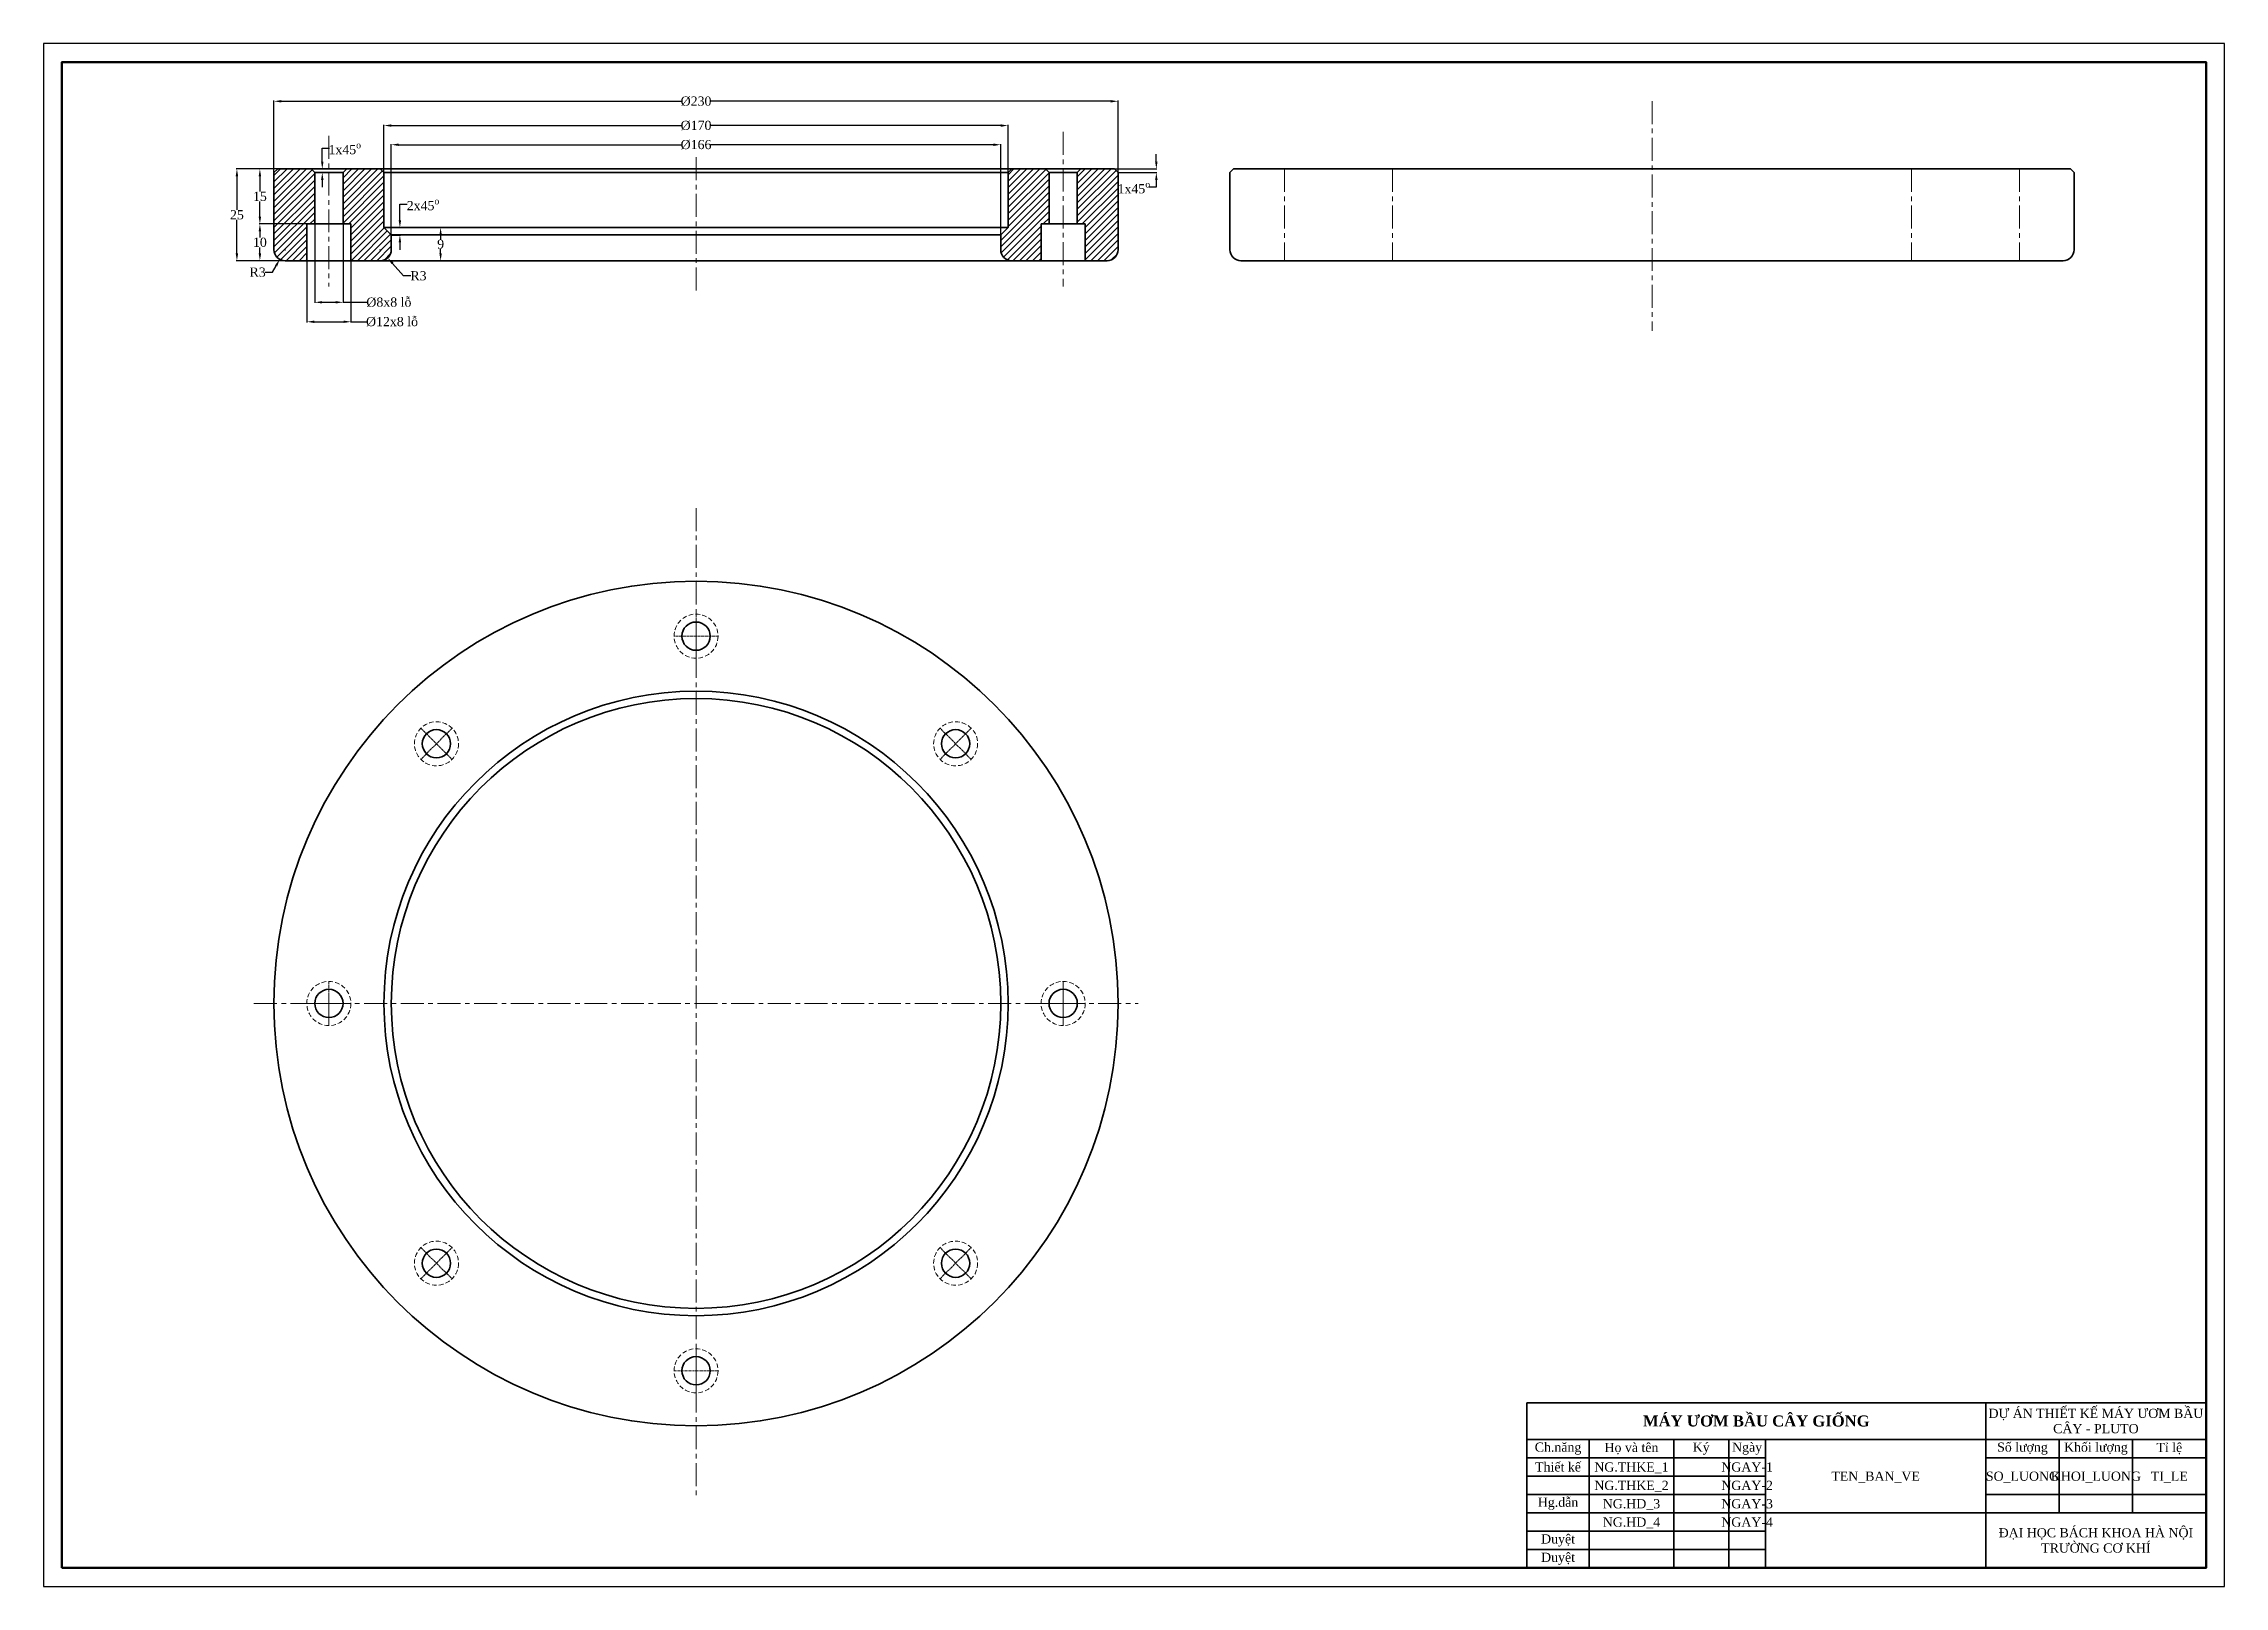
# Model space of a CAD drawing. Header units: millimetres. Extents: x -2719 to 4970, y -1200 to 2761.
# Drawn here: x 3666 to 4260, y 2215 to 2635 of the extents above; entities that cross this region are included whole.
import ezdxf
from ezdxf.enums import TextEntityAlignment as Align

# ---------------------------------------------------------------- set-up
doc = ezdxf.new("R2010")
doc.units = ezdxf.units.MM
doc.header["$LTSCALE"] = 5
doc.header["$MEASUREMENT"] = 0
doc.linetypes.add('CENTER', pattern=[2, 1.25, -0.25, 0.25, -0.25])
doc.linetypes.add('HIDDEN', pattern=[0.375, 0.25, -0.125])
for name, color, linetype, lineweight in [('duong tam', 3, 'CENTER', 15), ('gach vat lieu', 3, 'Continuous', 15), ('kich thuoc', 2, 'Continuous', 15), ('LIENDAM', 3, 'Continuous', 50), ('net dam', 7, 'Continuous', 35), ('net dut', 7, 'HIDDEN', 15)]:
    doc.layers.add(name, color=color, linetype=linetype, lineweight=lineweight)
doc.styles.get("Standard").update_dxf_attribs({"font": 'times.ttf', "height": 2.5})
doc.dimstyles.get("Standard").update_dxf_attribs({"dimtxt": 2.5, "dimasz": 2, "dimexe": 0.18, "dimexo": 0.0625, "dimgap": 0.09, "dimtad": 0, "dimtih": 1, "dimtoh": 1, "dimdec": 0, "dimzin": 0, "dimdsep": 46, "dimtxsty": 'Standard', "dimcen": 0.09, "dimadec": 0, "dimazin": 0, "dimtfac": 1, "dimtdec": 0, "dimtofl": 0, "dimtmove": 0, "dimatfit": 3, "dimfxl": 1, "dimtolj": 1, "dimtzin": 0, "dimarcsym": 0})

msp = doc.modelspace()

# ---------------------------------------------------------------- texts
at = {"layer": 'net dam', "attachment_point": 5}
for s, width, insert, char_height in [('DỰ ÁN THIẾT KẾ MÁY ƯƠM BẦU CÂY - PLUTO', 60, (4224.61, 2260.23), 2.5), ('{\\fTimes New Roman|b1|i0|c0|p18;MÁY ƯƠM BẦU CÂY GIỐNG}', 125, (4132.11, 2260.23), 3), ('Ch.năng', 17, (4078.11, 2252.73), 2.5), ('Họ và tên', 23, (4098.11, 2252.73), 2.5), ('Ký', 15, (4117.11, 2252.73), 2.5), ('Ngày', 10, (4129.61, 2252.73), 2.5), ('Số lượng', 20, (4204.61, 2252.73), 2.5), ('Khối lượng', 20, (4224.61, 2252.73), 2.5), ('Tỉ lệ', 20, (4244.61, 2252.73), 2.5), ('Thiết kế', 17, (4078.11, 2247.73), 2.5), ('Hg.dẫn', 17, (4078.11, 2237.73), 2.5), ('Duyệt', 17, (4078.11, 2227.73), 2.5), ('ĐẠI HỌC BÁCH KHOA HÀ NỘI \\PTRƯỜNG CƠ KHÍ', 60, (4224.61, 2227.73), 2.5), ('Duyệt', 17, (4078.11, 2222.73), 2.5)]:
    msp.add_mtext_dynamic_manual_height_columns(s, width=width, gutter_width=12.5, heights=[0], dxfattribs=dict(at, insert=insert, char_height=char_height))
at = {"layer": 'net dam'}
for tag, p in [('NG.THKE_1', (4098.11, 2247.73)), ('NGAY-1', (4129.61, 2247.73)), ('TEN_BAN_VE', (4164.61, 2245.23)), ('SO_LUONG', (4204.61, 2245.23)), ('KHOI_LUONG', (4224.61, 2245.23)), ('TI_LE', (4244.61, 2245.23)), ('NG.THKE_2', (4098.11, 2242.73)), ('NGAY-2', (4129.61, 2242.73)), ('NG.HD_3', (4098.11, 2237.73)), ('NG.HD_4', (4098.11, 2232.73)), ('NGAY-3', (4129.61, 2237.73)), ('NGAY-4', (4129.61, 2232.73))]:
    msp.add_attdef(tag, text='', height=2.5, dxfattribs=at).set_placement(p, align=Align.MIDDLE_CENTER)

# ---------------------------------------------------------------- blocks, each defined once
blk = doc.blocks.new('*U66')
at = {"layer": 'duong tam', "ltscale": 0.1}
for p, q in [((0, 6), (0, -6)), ((-6, 0), (6, 0))]:
    blk.add_line(p, q, dxfattribs=at)
at = {"layer": 'net dam'}
blk.add_circle((0, 0), 3.85, dxfattribs=at)
at = {"layer": 'net dut'}
blk.add_circle((0, 0), 6, dxfattribs=at)
blk = doc.blocks.new('*U67')
at = {"layer": 'net dam', "color": 0, "linetype": 'ByBlock', "lineweight": -2, "transparency": 16777216}
for p, rotation in [((2820.99, 1060.32), 270.0000000000001), ((2750.28, 1031.03), 315.0000000000001), ((2891.7, 1031.03), 225.0000000000001), ((2920.99, 960.32), 180), ((2750.28, 889.61), 45.00000000000001), ((2891.7, 889.61), 135), ((2820.99, 860.32), 90.00000000000001)]:
    blk.add_blockref('*U66', p, dxfattribs=dict(at, rotation=rotation))
blk.add_blockref('*U66', (2720.99, 960.32), dxfattribs=at)
blk = doc.blocks.new('*D68')
at = {"layer": 'Defpoints', "color": 0, "transparency": 16777216}
for p in [(3739.47, 2586.13), (3747.17, 2586.13), (3747.17, 2564.81)]:
    blk.add_point(p, dxfattribs=at)
at = {"layer": 'kich thuoc', "color": 0, "lineweight": -2, "transparency": 16777216}
for p, q in [((3739.47, 2586.07), (3739.47, 2564.63)), ((3747.17, 2586.07), (3747.17, 2564.63)), ((3741.47, 2564.81), (3745.17, 2564.81)), ((3747.17, 2564.81), (3753.71, 2564.81))]:
    blk.add_line(p, q, dxfattribs=at)
at = {"layer": 'kich thuoc', "color": 0, "transparency": 16777216}
for points in [[(3741.47, 2565.14), (3741.47, 2564.48), (3739.47, 2564.81)], [(3745.17, 2565.14), (3745.17, 2564.48), (3747.17, 2564.81)]]:
    blk.add_solid(points, dxfattribs=at)
at = {"layer": 'kich thuoc', "color": 0, "transparency": 16777216, "insert": (3759.66, 2564.81), "char_height": 2.5, "attachment_point": 5}
blk.add_mtext('\\A1;%%C8x8 lỗ', dxfattribs=at)
blk = doc.blocks.new('*D69')
at = {"layer": 'Defpoints', "color": 0, "transparency": 16777216}
for p in [(3737.32, 2576.13), (3749.32, 2576.13), (3749.32, 2559.51)]:
    blk.add_point(p, dxfattribs=at)
at = {"layer": 'kich thuoc', "color": 0, "lineweight": -2, "transparency": 16777216}
for p, q in [((3737.32, 2576.07), (3737.32, 2559.33)), ((3749.32, 2576.07), (3749.32, 2559.33)), ((3739.32, 2559.51), (3747.32, 2559.51)), ((3749.32, 2559.51), (3753.63, 2559.51))]:
    blk.add_line(p, q, dxfattribs=at)
at = {"layer": 'kich thuoc', "color": 0, "transparency": 16777216}
for points in [[(3739.32, 2559.84), (3739.32, 2559.18), (3737.32, 2559.51)], [(3747.32, 2559.84), (3747.32, 2559.18), (3749.32, 2559.51)]]:
    blk.add_solid(points, dxfattribs=at)
at = {"layer": 'kich thuoc', "color": 0, "transparency": 16777216, "insert": (3760.51, 2559.51), "char_height": 2.5, "attachment_point": 5}
blk.add_mtext('\\A1;%%C12x8 lỗ', dxfattribs=at)
blk = doc.blocks.new('*D70')
at = {"layer": 'Defpoints', "color": 0, "transparency": 16777216}
for p in [(3729.36, 2601.13), (3718.26, 2576.13), (3731.36, 2576.13)]:
    blk.add_point(p, dxfattribs=at)
at = {"layer": 'kich thuoc', "color": 0, "lineweight": -2, "transparency": 16777216}
for p, q in [((3729.3, 2601.13), (3718.08, 2601.13)), ((3718.26, 2599.13), (3718.26, 2589.99)), ((3718.26, 2578.13), (3718.26, 2587.27)), ((3731.3, 2576.13), (3718.08, 2576.13))]:
    blk.add_line(p, q, dxfattribs=at)
at = {"layer": 'kich thuoc', "color": 0, "transparency": 16777216}
for points in [[(3717.93, 2599.13), (3718.6, 2599.13), (3718.26, 2601.13)], [(3717.93, 2578.13), (3718.6, 2578.13), (3718.26, 2576.13)]]:
    blk.add_solid(points, dxfattribs=at)
at = {"layer": 'kich thuoc', "color": 0, "transparency": 16777216, "insert": (3718.26, 2588.63), "char_height": 2.5, "attachment_point": 5}
blk.add_mtext('\\A1;25', dxfattribs=at)
blk = doc.blocks.new('*D71')
at = {"layer": 'Defpoints', "color": 0, "transparency": 16777216}
for p in [(3731.36, 2579.13), (3729.91, 2576.51)]:
    blk.add_point(p, dxfattribs=at)
at = {"layer": 'kich thuoc', "color": 0, "lineweight": -2, "transparency": 16777216}
for p, q in [((3731.27, 2579.13), (3731.45, 2579.13)), ((3731.36, 2579.04), (3731.36, 2579.22)), ((3725.97, 2573.01), (3727.97, 2573.01)), ((3727.97, 2573.01), (3728.94, 2574.76))]:
    blk.add_line(p, q, dxfattribs=at)
at = {"layer": 'kich thuoc', "color": 0, "transparency": 16777216}
blk.add_solid([(3728.65, 2574.92), (3729.23, 2574.6), (3729.91, 2576.51)], dxfattribs=at)
at = {"layer": 'kich thuoc', "color": 0, "transparency": 16777216, "insert": (3723.91, 2573.01), "char_height": 2.5, "attachment_point": 5}
blk.add_mtext('\\A1;R3', dxfattribs=at)
blk = doc.blocks.new('*D72')
at = {"layer": 'Defpoints', "color": 0, "transparency": 16777216}
for p in [(3758.32, 2585.13), (3760.32, 2583.13), (3762.65, 2583.13)]:
    blk.add_point(p, dxfattribs=at)
at = {"layer": 'kich thuoc', "color": 0, "lineweight": -2, "transparency": 16777216}
for p, q in [((3762.65, 2587.13), (3762.65, 2591.54)), ((3762.65, 2591.54), (3764.65, 2591.54)), ((3758.38, 2585.13), (3762.83, 2585.13)), ((3760.38, 2583.13), (3762.83, 2583.13)), ((3762.65, 2581.13), (3762.65, 2579.13))]:
    blk.add_line(p, q, dxfattribs=at)
at = {"layer": 'kich thuoc', "color": 0, "transparency": 16777216}
for points in [[(3762.32, 2587.13), (3762.99, 2587.13), (3762.65, 2585.13)], [(3762.32, 2581.13), (3762.99, 2581.13), (3762.65, 2583.13)]]:
    blk.add_solid(points, dxfattribs=at)
at = {"layer": 'kich thuoc', "color": 0, "transparency": 16777216, "insert": (3768.95, 2591.54), "char_height": 2.5, "attachment_point": 5}
blk.add_mtext('\\A1;2x45{\\H0.7x;\\So^ ;}', dxfattribs=at)
blk = doc.blocks.new('*D73')
at = {"layer": 'Defpoints', "color": 0, "transparency": 16777216}
for p in [(3926.32, 2607.71), (3760.32, 2583.13), (3926.32, 2583.13)]:
    blk.add_point(p, dxfattribs=at)
at = {"layer": 'kich thuoc', "color": 0, "lineweight": -2, "transparency": 16777216}
for p, q in [((3760.32, 2583.2), (3760.32, 2607.89)), ((3762.32, 2607.71), (3839.27, 2607.71)), ((3924.32, 2607.71), (3847.38, 2607.71)), ((3926.32, 2583.2), (3926.32, 2607.89))]:
    blk.add_line(p, q, dxfattribs=at)
at = {"layer": 'kich thuoc', "color": 0, "transparency": 16777216}
for points in [[(3762.32, 2608.04), (3762.32, 2607.37), (3760.32, 2607.71)], [(3924.32, 2608.04), (3924.32, 2607.37), (3926.32, 2607.71)]]:
    blk.add_solid(points, dxfattribs=at)
at = {"layer": 'kich thuoc', "color": 0, "transparency": 16777216, "insert": (3843.32, 2607.71), "char_height": 2.5, "attachment_point": 5}
blk.add_mtext('\\A1;%%C166', dxfattribs=at)
blk = doc.blocks.new('*D74')
at = {"layer": 'Defpoints', "color": 0, "transparency": 16777216}
for p in [(3928.32, 2612.93), (3758.32, 2600.13), (3928.32, 2600.13)]:
    blk.add_point(p, dxfattribs=at)
at = {"layer": 'kich thuoc', "color": 0, "lineweight": -2, "transparency": 16777216}
for p, q in [((3758.32, 2600.2), (3758.32, 2613.11)), ((3760.32, 2612.93), (3839.26, 2612.93)), ((3926.32, 2612.93), (3847.38, 2612.93)), ((3928.32, 2600.2), (3928.32, 2613.11))]:
    blk.add_line(p, q, dxfattribs=at)
at = {"layer": 'kich thuoc', "color": 0, "transparency": 16777216}
for points in [[(3760.32, 2613.26), (3760.32, 2612.59), (3758.32, 2612.93)], [(3926.32, 2613.26), (3926.32, 2612.59), (3928.32, 2612.93)]]:
    blk.add_solid(points, dxfattribs=at)
at = {"layer": 'kich thuoc', "color": 0, "transparency": 16777216, "insert": (3843.32, 2612.93), "char_height": 2.5, "attachment_point": 5}
blk.add_mtext('\\A1;%%C170', dxfattribs=at)
blk = doc.blocks.new('*D75')
at = {"layer": 'Defpoints', "color": 0, "transparency": 16777216}
for p in [(3958.28, 2619.54), (3728.36, 2600.13), (3958.28, 2600.13)]:
    blk.add_point(p, dxfattribs=at)
at = {"layer": 'kich thuoc', "color": 0, "lineweight": -2, "transparency": 16777216}
for p, q in [((3728.36, 2600.2), (3728.36, 2619.72)), ((3958.28, 2600.2), (3958.28, 2619.72)), ((3730.36, 2619.54), (3839.26, 2619.54)), ((3956.28, 2619.54), (3847.38, 2619.54))]:
    blk.add_line(p, q, dxfattribs=at)
at = {"layer": 'kich thuoc', "color": 0, "transparency": 16777216}
for points in [[(3730.36, 2619.87), (3730.36, 2619.2), (3728.36, 2619.54)], [(3956.28, 2619.87), (3956.28, 2619.2), (3958.28, 2619.54)]]:
    blk.add_solid(points, dxfattribs=at)
at = {"layer": 'kich thuoc', "color": 0, "transparency": 16777216, "insert": (3843.32, 2619.54), "char_height": 2.5, "attachment_point": 5}
blk.add_mtext('\\A1;%%C230', dxfattribs=at)
blk = doc.blocks.new('*D76')
at = {"layer": 'Defpoints', "color": 0, "transparency": 16777216}
for p in [(3757.32, 2579.13), (3759.32, 2576.89)]:
    blk.add_point(p, dxfattribs=at)
at = {"layer": 'kich thuoc', "color": 0, "lineweight": -2, "transparency": 16777216}
for p, q in [((3757.23, 2579.13), (3757.41, 2579.13)), ((3757.32, 2579.04), (3757.32, 2579.22)), ((3763.65, 2572.03), (3760.65, 2575.4)), ((3765.65, 2572.03), (3763.65, 2572.03))]:
    blk.add_line(p, q, dxfattribs=at)
at = {"layer": 'kich thuoc', "color": 0, "transparency": 16777216}
blk.add_solid([(3760.9, 2575.62), (3760.4, 2575.18), (3759.32, 2576.89)], dxfattribs=at)
at = {"layer": 'kich thuoc', "color": 0, "transparency": 16777216, "insert": (3767.71, 2572.03), "char_height": 2.5, "attachment_point": 5}
blk.add_mtext('\\A1;R3', dxfattribs=at)
blk = doc.blocks.new('*D77')
at = {"layer": 'Defpoints', "color": 0, "transparency": 16777216}
for p in [(3957.28, 2601.13), (3958.28, 2600.13), (3968.69, 2600.13)]:
    blk.add_point(p, dxfattribs=at)
at = {"layer": 'kich thuoc', "color": 0, "lineweight": -2, "transparency": 16777216}
for p, q in [((3968.69, 2603.13), (3968.69, 2605.13)), ((3957.34, 2601.13), (3968.87, 2601.13)), ((3958.34, 2600.13), (3968.87, 2600.13)), ((3968.69, 2596.13), (3966.69, 2596.13)), ((3968.69, 2598.13), (3968.69, 2596.13))]:
    blk.add_line(p, q, dxfattribs=at)
at = {"layer": 'kich thuoc', "color": 0, "transparency": 16777216}
for points in [[(3968.36, 2603.13), (3969.03, 2603.13), (3968.69, 2601.13)], [(3968.36, 2598.13), (3969.03, 2598.13), (3968.69, 2600.13)]]:
    blk.add_solid(points, dxfattribs=at)
at = {"layer": 'kich thuoc', "color": 0, "transparency": 16777216, "insert": (3962.57, 2596.13), "char_height": 2.5, "attachment_point": 5}
blk.add_mtext('\\A1;1x45{\\H0.7x;\\So^ ;}', dxfattribs=at)
blk = doc.blocks.new('*D79')
at = {"layer": 'Defpoints', "color": 0, "transparency": 16777216}
for p in [(3738.47, 2601.13), (3739.47, 2600.13), (3741.51, 2600.13)]:
    blk.add_point(p, dxfattribs=at)
at = {"layer": 'kich thuoc', "color": 0, "lineweight": -2, "transparency": 16777216}
for p, q in [((3741.51, 2603.13), (3741.51, 2606.79)), ((3741.51, 2606.79), (3743.51, 2606.79)), ((3738.53, 2601.13), (3741.69, 2601.13)), ((3739.53, 2600.13), (3741.69, 2600.13)), ((3741.51, 2598.13), (3741.51, 2596.13))]:
    blk.add_line(p, q, dxfattribs=at)
at = {"layer": 'kich thuoc', "color": 0, "transparency": 16777216}
for points in [[(3741.18, 2603.13), (3741.85, 2603.13), (3741.51, 2601.13)], [(3741.18, 2598.13), (3741.85, 2598.13), (3741.51, 2600.13)]]:
    blk.add_solid(points, dxfattribs=at)
at = {"layer": 'kich thuoc', "color": 0, "transparency": 16777216, "insert": (3747.64, 2606.79), "char_height": 2.5, "width": 0.9625, "attachment_point": 5}
blk.add_mtext('\\A1;1x45{\\H0.7x;\\So^ ;}', dxfattribs=at)
blk = doc.blocks.new('*D145')
at = {"layer": 'Defpoints', "color": 0, "transparency": 16777216}
for p in [(3724.52, 2601.13), (3729.36, 2601.13), (3737.32, 2586.13)]:
    blk.add_point(p, dxfattribs=at)
at = {"layer": 'kich thuoc', "color": 0, "lineweight": -2, "transparency": 16777216}
for p, q in [((3729.3, 2601.13), (3724.34, 2601.13)), ((3724.52, 2599.13), (3724.52, 2594.99)), ((3724.52, 2588.13), (3724.52, 2592.27)), ((3737.26, 2586.13), (3724.34, 2586.13))]:
    blk.add_line(p, q, dxfattribs=at)
at = {"layer": 'kich thuoc', "color": 0, "transparency": 16777216}
for points in [[(3724.19, 2599.13), (3724.85, 2599.13), (3724.52, 2601.13)], [(3724.19, 2588.13), (3724.85, 2588.13), (3724.52, 2586.13)]]:
    blk.add_solid(points, dxfattribs=at)
at = {"layer": 'kich thuoc', "color": 0, "transparency": 16777216, "insert": (3724.52, 2593.63), "char_height": 2.5, "attachment_point": 5}
blk.add_mtext('\\A1;15', dxfattribs=at)
blk = doc.blocks.new('*D146')
at = {"layer": 'Defpoints', "color": 0, "transparency": 16777216}
for p in [(3737.32, 2586.13), (3724.52, 2576.13), (3731.36, 2576.13)]:
    blk.add_point(p, dxfattribs=at)
at = {"layer": 'kich thuoc', "color": 0, "lineweight": -2, "transparency": 16777216}
for p, q in [((3737.26, 2586.13), (3724.34, 2586.13)), ((3724.52, 2584.13), (3724.52, 2582.49)), ((3724.52, 2578.13), (3724.52, 2579.77)), ((3731.3, 2576.13), (3724.34, 2576.13))]:
    blk.add_line(p, q, dxfattribs=at)
at = {"layer": 'kich thuoc', "color": 0, "transparency": 16777216}
for points in [[(3724.19, 2584.13), (3724.86, 2584.13), (3724.52, 2586.13)], [(3724.19, 2578.13), (3724.86, 2578.13), (3724.52, 2576.13)]]:
    blk.add_solid(points, dxfattribs=at)
at = {"layer": 'kich thuoc', "color": 0, "transparency": 16777216, "insert": (3724.52, 2581.13), "char_height": 2.5, "attachment_point": 5}
blk.add_mtext('\\A1;10', dxfattribs=at)
blk = doc.blocks.new('*D148')
at = {"layer": 'Defpoints', "color": 0, "transparency": 16777216}
for p in [(3758.32, 2585.13), (3757.32, 2576.13), (3773.75, 2576.13)]:
    blk.add_point(p, dxfattribs=at)
at = {"layer": 'kich thuoc', "color": 0, "lineweight": -2, "transparency": 16777216}
for p, q in [((3758.38, 2585.13), (3773.93, 2585.13)), ((3773.75, 2583.13), (3773.75, 2582)), ((3773.75, 2578.13), (3773.75, 2579.27)), ((3757.38, 2576.13), (3773.93, 2576.13))]:
    blk.add_line(p, q, dxfattribs=at)
at = {"layer": 'kich thuoc', "color": 0, "transparency": 16777216}
for points in [[(3773.41, 2583.13), (3774.08, 2583.13), (3773.75, 2585.13)], [(3773.41, 2578.13), (3774.08, 2578.13), (3773.75, 2576.13)]]:
    blk.add_solid(points, dxfattribs=at)
at = {"layer": 'kich thuoc', "color": 0, "transparency": 16777216, "insert": (3773.75, 2580.63), "char_height": 2.5, "attachment_point": 5}
blk.add_mtext('\\A1;9', dxfattribs=at)

# ---------------------------------------------------------------- dimensions: what is measured, and where the dimension line sits
at = {"layer": 'kich thuoc'}
for base, p1, p2, picture, middle in [((3958.281, 2619.538), (3728.361, 2600.133), (3958.281, 2600.133), '*D75', (3843.321, 2619.538)), ((3928.321, 2612.927), (3758.321, 2600.133), (3928.321, 2600.133), '*D74', (3843.321, 2612.927))]:
    dim = msp.add_linear_dim(base=base, p1=p1, p2=p2, text='%%C<>', dimstyle='Standard', dxfattribs=at)
    dim.commit()
    dim.dimension.update_dxf_attribs({"geometry": picture, "text_midpoint": middle})
for base, p1, p2, picture, middle in [((3741.513, 2600.133), (3738.471, 2601.133), (3739.471, 2600.133), '*D79', (3747.636, 2606.79)), ((3968.694, 2600.133), (3957.281, 2601.133), (3958.281, 2600.133), '*D77', (3962.571, 2596.133)), ((3762.655, 2583.133), (3758.321, 2585.133), (3760.321, 2583.133), '*D72', (3768.954, 2591.539))]:
    dim = msp.add_linear_dim(base=base, p1=p1, p2=p2, angle=90, text='<>x45{\\H0.7x;\\So^ ;}', dimstyle='Standard', dxfattribs=at)
    dim.commit()
    dim.dimension.update_dxf_attribs({"geometry": picture, "text_midpoint": middle, "dimtype": 160})
for base, p1, p2, text, picture, middle in [((3926.321, 2607.706), (3760.321, 2583.133), (3926.321, 2583.133), '%%C<>', '*D73', (3843.321, 2607.706)), ((3747.171, 2564.809), (3739.471, 2586.133), (3747.171, 2586.133), '%%C<>x8 lỗ', '*D68', (3759.664, 2564.809)), ((3749.321, 2559.511), (3737.321, 2576.133), (3749.321, 2576.133), '%%C<>x8 lỗ', '*D69', (3760.508, 2559.511))]:
    dim = msp.add_linear_dim(base=base, p1=p1, p2=p2, text=text, dimstyle='Standard', dxfattribs=at)
    dim.commit()
    dim.dimension.update_dxf_attribs({"geometry": picture, "text_midpoint": middle, "dimtype": 160})
for base, p1, p2, picture, middle in [((3718.262, 2576.133), (3729.361, 2601.133), (3731.361, 2576.133), '*D70', (3718.262, 2588.633)), ((3724.521, 2601.133), (3737.321, 2586.133), (3729.361, 2601.133), '*D145', (3724.521, 2593.633))]:
    dim = msp.add_linear_dim(base=base, p1=p1, p2=p2, angle=90, dimstyle='Standard', dxfattribs=at)
    dim.commit()
    dim.dimension.update_dxf_attribs({"geometry": picture, "text_midpoint": middle, "dimtype": 160})
for base, p1, p2, picture, middle in [((3724.522, 2576.133), (3737.321, 2586.133), (3731.361, 2576.133), '*D146', (3724.522, 2581.133)), ((3773.747, 2576.133), (3758.321, 2585.133), (3757.321, 2576.133), '*D148', (3773.747, 2580.633))]:
    dim = msp.add_linear_dim(base=base, p1=p1, p2=p2, angle=90, dimstyle='Standard', dxfattribs=at)
    dim.commit()
    dim.dimension.update_dxf_attribs({"geometry": picture, "text_midpoint": middle})
dim = msp.add_radius_dim(center=(3731.361, 2579.133), mpoint=(3729.907, 2576.509), dimstyle='Standard', dxfattribs=at)
dim.commit()
dim.dimension.update_dxf_attribs({"geometry": '*D71', "text_midpoint": (3723.908, 2573.011)})
dim = msp.add_radius_dim(center=(3757.321, 2579.133), mpoint=(3759.317, 2576.893), dimstyle='Standard', dxfattribs=at)
dim.commit()
dim.dimension.update_dxf_attribs({"geometry": '*D76', "text_midpoint": (3767.709, 2572.028), "dimtype": 164})

# ---------------------------------------------------------------- hatches: boundary and pattern name
at = {"layer": 'gach vat lieu'}
h = msp.add_hatch(dxfattribs=at)
h.set_pattern_fill('ANSI31', color=256, scale=10)
h.set_pattern_definition([(45, (1022.3274, 1413.5986), (-0.8838835, 0.8838835), [])])
h.paths.add_polyline_path([(3739.471, 2600.133), (3738.471, 2601.133), (3729.361, 2601.133), (3728.361, 2600.133), (3728.361, 2579.133, 0.4142136), (3731.361, 2576.133), (3737.321, 2576.133), (3737.321, 2586.133), (3739.471, 2586.133)])
h.paths.add_polyline_path([(3758.321, 2600.133), (3757.321, 2601.133), (3748.171, 2601.133), (3747.171, 2600.133), (3747.171, 2586.133), (3749.321, 2586.133), (3749.321, 2576.133), (3757.321, 2576.133, 0.4142136), (3760.321, 2579.133), (3760.321, 2583.133), (3758.321, 2585.133)])
h.paths.add_polyline_path([(3939.471, 2600.133), (3938.471, 2601.133), (3929.321, 2601.133), (3928.321, 2600.133), (3928.321, 2585.133), (3926.321, 2583.133), (3926.321, 2579.133, 0.4142136), (3929.321, 2576.133), (3937.321, 2576.133), (3937.321, 2586.133), (3939.471, 2586.133)])
h.paths.add_polyline_path([(3958.281, 2600.133), (3957.281, 2601.133), (3948.171, 2601.133), (3947.171, 2600.133), (3947.171, 2586.133), (3949.321, 2586.133), (3949.321, 2576.133), (3955.281, 2576.133, 0.4142136), (3958.281, 2579.133)])

# ---------------------------------------------------------------- linework, layer by layer
at = {"layer": 'Defpoints'}
msp.add_lwpolyline([(3665.61, 2215.23), (4259.61, 2215.23), (4259.61, 2635.23), (3665.61, 2635.23)], close=True, dxfattribs=at)
at = {"layer": 'duong tam'}
for p, q in [((4103.706, 2619.582), (4103.706, 2557.007)), ((3743.321, 2610.114), (3743.321, 2569.133)), ((3943.321, 2611.196), (3943.321, 2569.133)), ((3843.321, 2604.298), (3843.321, 2567.766)), ((4003.616, 2601.133), (4003.616, 2576.133)), ((4032.995, 2601.133), (4032.995, 2576.133)), ((4174.417, 2601.133), (4174.417, 2576.133)), ((4203.796, 2601.133), (4203.796, 2576.133)), ((3843.321, 2508.79), (3843.321, 2239.055)), ((3722.892, 2373.922), (3963.75, 2373.922))]:
    msp.add_line(p, q, dxfattribs=at)
at = {"layer": 'LIENDAM'}
msp.add_lwpolyline([(3670.61, 2220.23), (4254.61, 2220.23), (4254.61, 2630.23), (3670.61, 2630.23)], close=True, dxfattribs=at)
at = {"layer": 'net dam'}
for p, q in [((3728.361, 2600.133), (3729.361, 2601.133)), ((3728.361, 2579.133), (3728.361, 2600.133)), ((3729.361, 2601.133), (3738.471, 2601.133)), ((3739.471, 2600.133), (3738.471, 2601.133)), ((3747.171, 2601.133), (3738.471, 2601.133)), ((3739.471, 2600.133), (3739.471, 2586.133)), ((3739.471, 2600.133), (3747.171, 2600.133)), ((3747.171, 2600.133), (3748.171, 2601.133)), ((3747.171, 2601.133), (3748.171, 2601.133)), ((3747.171, 2600.133), (3747.171, 2586.133)), ((3748.171, 2601.133), (3757.321, 2601.133)), ((3757.321, 2601.133), (3929.321, 2601.133)), ((3758.321, 2600.133), (3757.321, 2601.133)), ((3758.321, 2600.133), (3758.321, 2585.133)), ((3758.321, 2600.133), (3928.321, 2600.133)), ((3928.321, 2600.133), (3929.321, 2601.133)), ((3928.321, 2600.133), (3928.321, 2585.133)), ((3938.471, 2601.133), (3929.321, 2601.133)), ((3939.471, 2600.133), (3938.471, 2601.133)), ((3939.471, 2601.133), (3938.471, 2601.133)), ((3939.471, 2601.133), (3948.171, 2601.133)), ((3939.471, 2600.133), (3939.471, 2586.133)), ((3947.171, 2600.133), (3939.471, 2600.133)), ((3947.171, 2600.133), (3948.171, 2601.133)), ((3947.171, 2600.133), (3947.171, 2586.133)), ((3957.281, 2601.133), (3948.171, 2601.133)), ((3957.281, 2601.133), (3958.281, 2600.133)), ((3958.281, 2579.133), (3958.281, 2600.133)), ((3988.747, 2600.133), (3989.747, 2601.133)), ((3988.747, 2600.133), (3988.747, 2579.133)), ((3989.747, 2601.133), (4217.666, 2601.133)), ((4217.666, 2601.133), (4218.666, 2600.133)), ((4218.666, 2600.133), (4218.666, 2579.133)), ((3749.321, 2586.133), (3737.321, 2586.133)), ((3737.321, 2586.133), (3737.321, 2576.133)), ((3749.321, 2586.133), (3749.321, 2576.133)), ((3758.321, 2585.133), (3760.321, 2583.133)), ((3758.321, 2585.133), (3928.321, 2585.133)), ((3926.321, 2583.133), (3928.321, 2585.133)), ((3937.321, 2586.133), (3949.321, 2586.133)), ((3937.321, 2586.133), (3937.321, 2576.133)), ((3949.321, 2586.133), (3949.321, 2576.133)), ((3760.321, 2583.133), (3760.321, 2579.133)), ((3760.321, 2583.133), (3926.321, 2583.133)), ((3926.321, 2583.133), (3926.321, 2579.133)), ((3757.321, 2576.133), (3731.361, 2576.133)), ((3757.321, 2576.133), (3929.321, 2576.133)), ((3929.321, 2576.133), (3955.281, 2576.133)), ((3991.747, 2576.133), (4103.706, 2576.133)), ((4215.666, 2576.133), (4103.706, 2576.133)), ((4069.61, 2220.23), (4069.61, 2265.23)), ((4069.61, 2265.23), (4254.61, 2265.23)), ((4194.61, 2220.23), (4194.61, 2265.23)), ((4254.61, 2265.23), (4254.61, 2220.23)), ((4069.61, 2255.23), (4254.61, 2255.23)), ((4086.61, 2220.23), (4086.61, 2255.23)), ((4109.61, 2220.23), (4109.61, 2255.23)), ((4124.61, 2220.23), (4124.61, 2255.23)), ((4134.61, 2220.23), (4134.61, 2255.23)), ((4214.61, 2255.23), (4214.61, 2235.23)), ((4234.61, 2255.23), (4234.61, 2235.23)), ((4069.61, 2250.23), (4134.61, 2250.23)), ((4194.61, 2250.23), (4254.61, 2250.23)), ((4069.61, 2245.23), (4134.61, 2245.23)), ((4069.61, 2240.23), (4134.61, 2240.23)), ((4194.61, 2240.23), (4254.61, 2240.23)), ((4069.61, 2235.23), (4254.61, 2235.23)), ((4069.61, 2230.23), (4134.61, 2230.23)), ((4069.61, 2225.23), (4134.61, 2225.23)), ((4254.61, 2220.23), (4069.61, 2220.23))]:
    msp.add_line(p, q, dxfattribs=at)
for radius in [114.96, 85, 83]:
    msp.add_circle((3843.321, 2373.922), radius, dxfattribs=at)
for centre, start, end in [((3731.361, 2579.133), 180, 270), ((3757.321, 2579.133), 270, 0), ((3929.321, 2579.133), 180, 270), ((3955.281, 2579.133), 270, 0), ((3991.747, 2579.133), 180, 270), ((4215.666, 2579.133), 270, 0)]:
    msp.add_arc(centre, 3, start, end, dxfattribs=at)

# ---------------------------------------------------------------- block references
msp.add_blockref('*U67', (1022.327, 1413.599), dxfattribs=at)

msp.set_redraw_order([(e.dxf.handle, doc.entitydb.next_handle()) for e in msp.query("TEXT MTEXT ATTDEF DIMENSION ARC_DIMENSION")])  # texts and dimensions are drawn at this point

doc.saveas('drawing.dxf')
